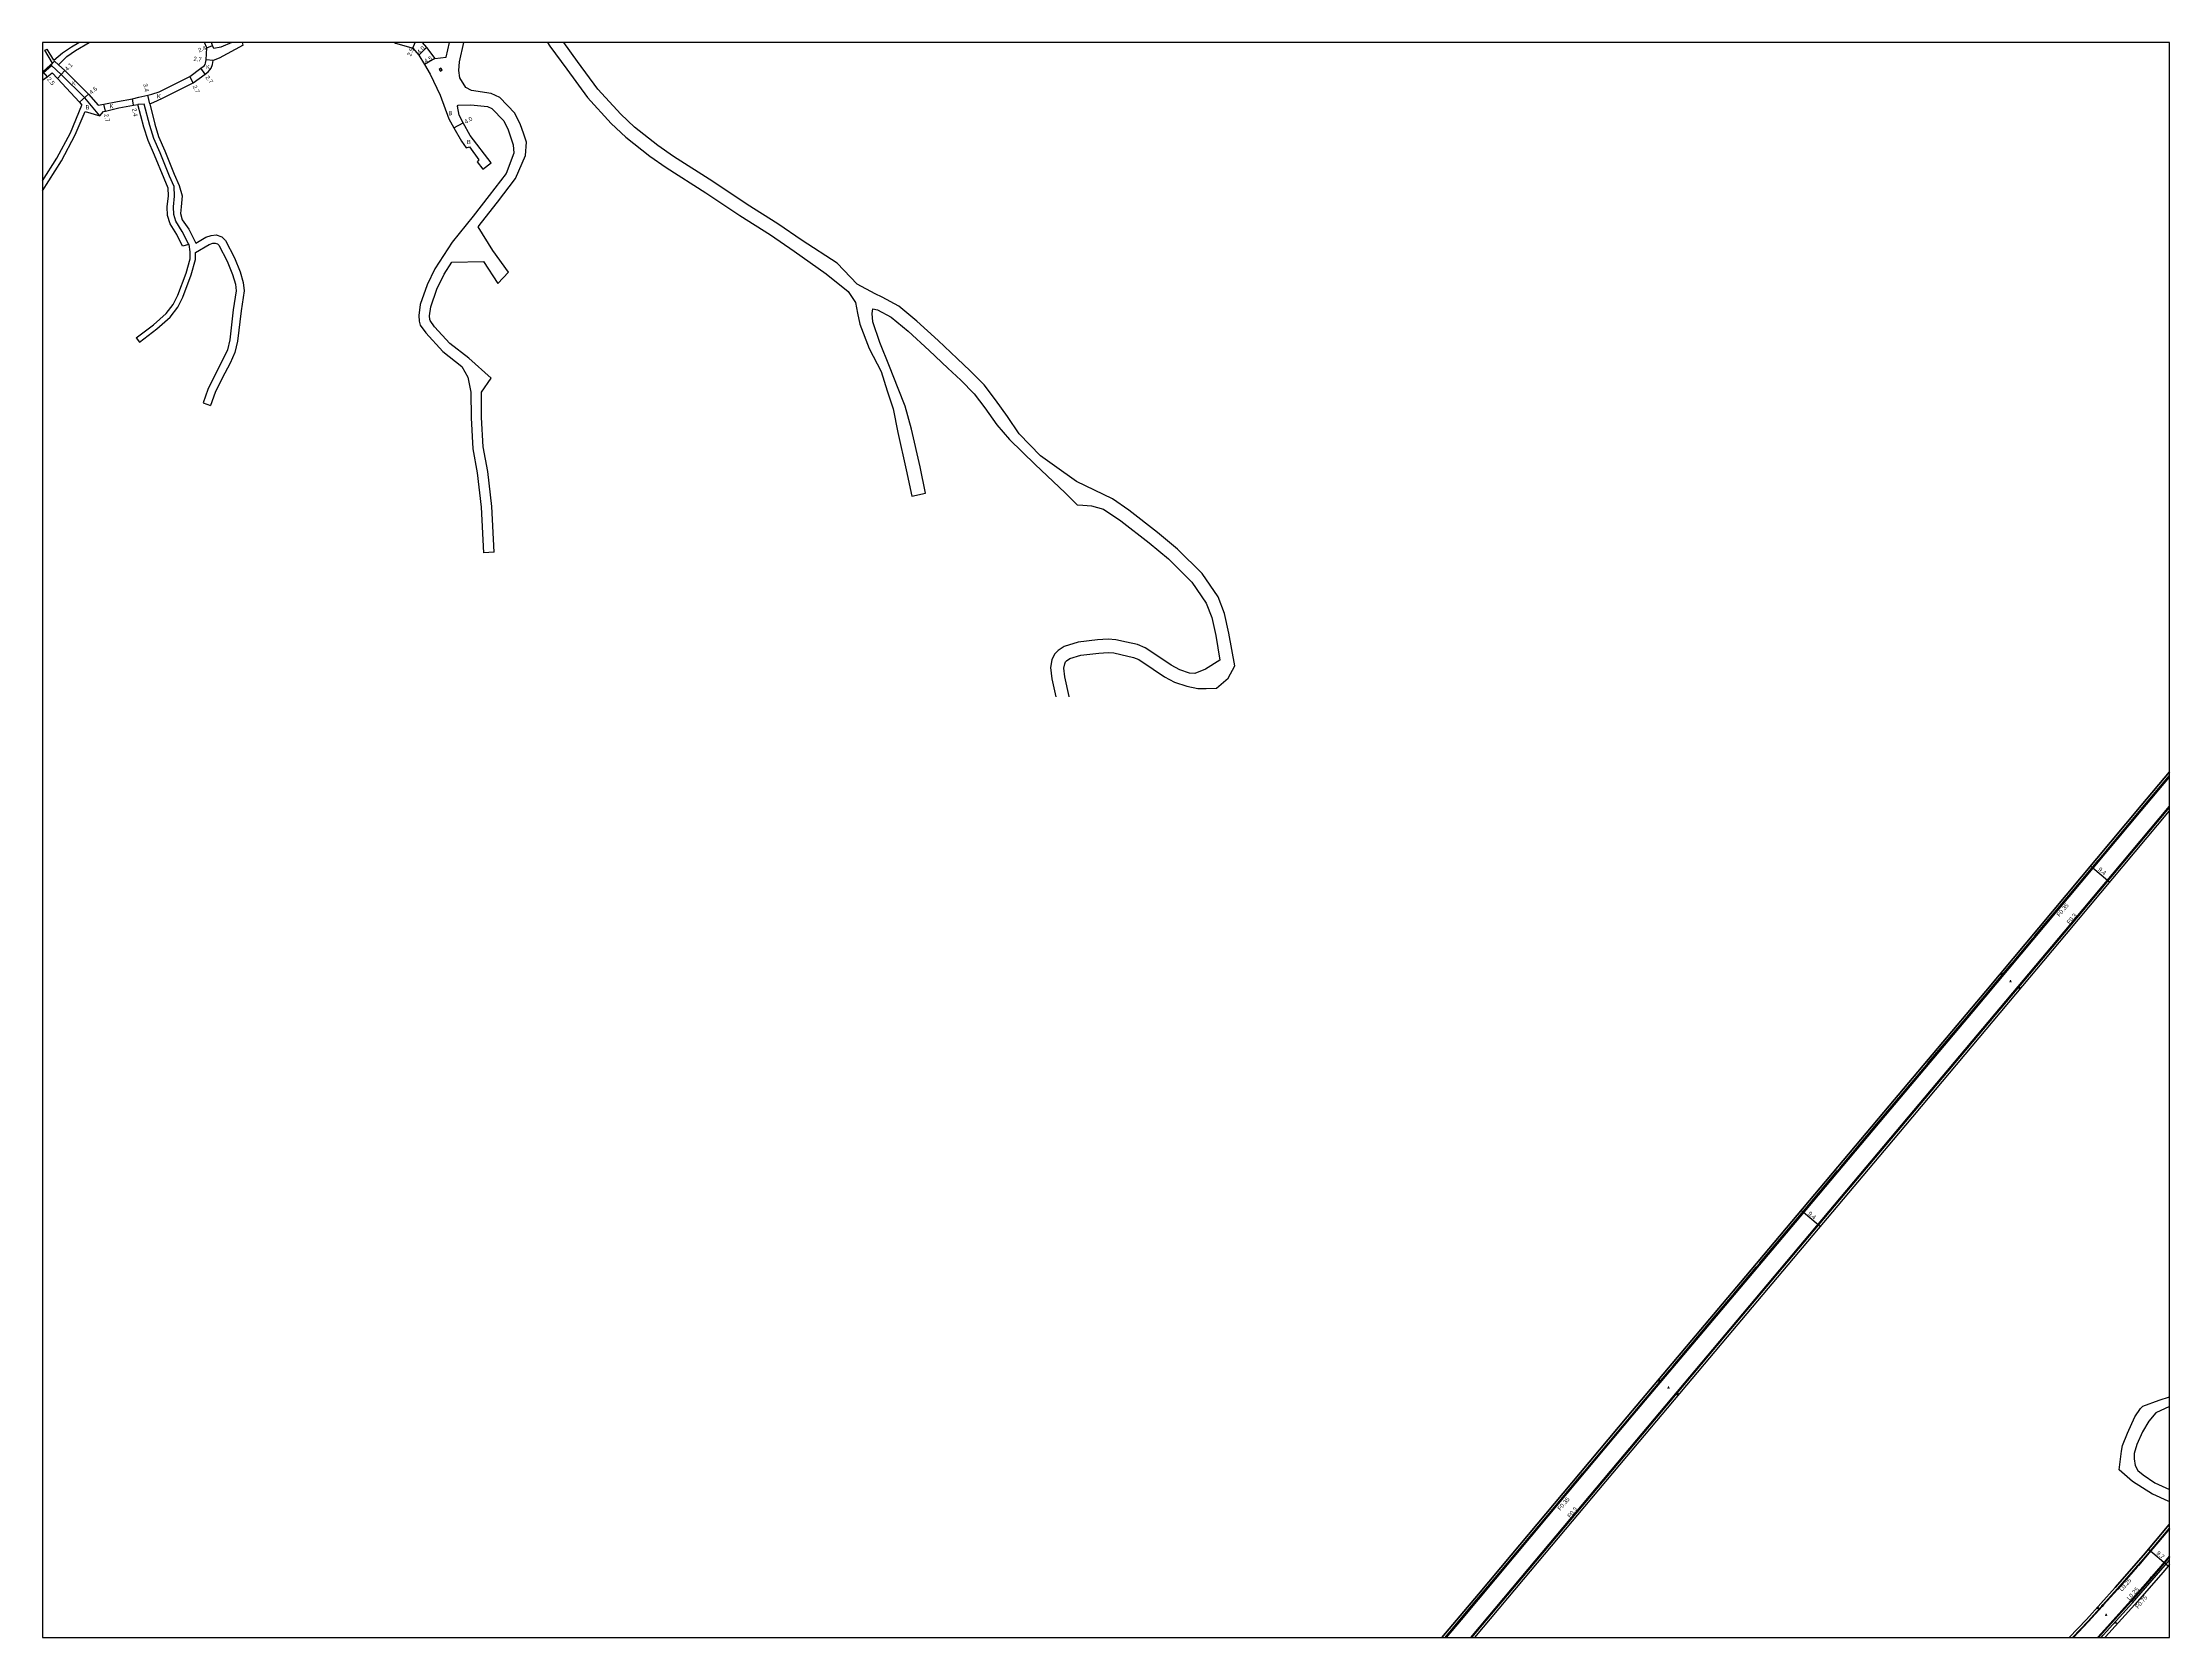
# Model space of a CAD drawing. Header units: metres. Extents: x -29069 to -12000, y -243240 to -120000.
# Drawn here: x -14400 to -13600, y -120600 to -120000 of the extents above; entities that cross this region are included whole.
import ezdxf

# ---------------------------------------------------------------- set-up
doc = ezdxf.new("R2010")
doc.units = ezdxf.units.M
doc.header["$LTSCALE"] = 2.5
for name, color, linetype in [('側溝・桝', 7, 'Continuous'), ('図郭', 7, 'Continuous'), ('幅員', 7, 'Continuous'), ('歩道・分離帯・安全施設', 7, 'Continuous'), ('舗装', 7, 'Continuous'), ('道路', 7, 'Continuous')]:
    doc.layers.add(name, color=color, linetype=linetype)
doc.styles.get("Standard").update_dxf_attribs({"font": ''})
doc.styles.add('YOKO_DECO', font='txt.shx', dxfattribs={"bigfont": 'extfont.shx'})
doc.styles.get('Standard').set_extended_font_data('@MS PGothic')

msp = doc.modelspace()

# ---------------------------------------------------------------- linework, layer by layer
at = {"layer": '側溝・桝'}
for points in [[(-14400, -120011.6), (-14399.62, -120011.3), (-14396.67, -120008.66), (-14396.97, -120008.39)], [(-13871.95, -120600), (-13866.33, -120593.32), (-13833.64, -120554.37), (-13801.78, -120516.43), (-13770.38, -120479.13), (-13738.65, -120441.45), (-13706.79, -120403.6), (-13673.88, -120364.46), (-13642.27, -120326.79), (-13610.58, -120288.99), (-13600, -120276.36)], [(-13862.81, -120600), (-13843.88, -120577.5), (-13805.02, -120531.21), (-13767.13, -120486.13), (-13702.74, -120409.68), (-13639.65, -120334.57), (-13600, -120287.27)], [(-13600, -120559.07), (-13608.97, -120569.79), (-13611.69, -120572.91)], [(-13625.73, -120600), (-13624.88, -120599.1), (-13613.87, -120586.93), (-13603.22, -120574.7), (-13600, -120570.86)], [(-13612.17, -120573.46), (-13619.53, -120581.91), (-13624.83, -120587.78)], [(-13600, -120569.34), (-13603.96, -120574.07), (-13606.72, -120577.24)], [(-13607.2, -120577.79), (-13614.6, -120586.28), (-13625.6, -120598.44), (-13627.07, -120600)], [(-13625.32, -120588.32), (-13630.44, -120593.97), (-13636.13, -120600)]]:
    msp.add_lwpolyline(points, dxfattribs=at)
for points in [[(-14250.26, -120010.82), (-14249.64, -120010.3), (-14250.16, -120009.68), (-14250.78, -120010.2)], [(-13611.69, -120572.91), (-13612.17, -120573.46), (-13612.34, -120573.31), (-13611.87, -120572.76)], [(-13607.2, -120577.79), (-13606.72, -120577.24), (-13606.55, -120577.39), (-13607.03, -120577.94)], [(-13624.83, -120587.78), (-13625.32, -120588.32), (-13625.5, -120588.16), (-13625.01, -120587.62)]]:
    msp.add_lwpolyline(points, close=True, dxfattribs=at)
at = {"layer": '図郭'}
msp.add_lwpolyline([(-14400, -120600), (-13600, -120600), (-13600, -120000), (-14400, -120000)], close=True, dxfattribs=at)
at = {"layer": '幅員'}
for points in [[(-14260.71, -120002.15), (-14259.85, -120000)], [(-14335.79, -120006.77), (-14338.48, -120006.53)], [(-14338.24, -120001.98), (-14336.02, -120001.07)], [(-14258.43, -120004.7), (-14255.55, -120001.93)], [(-14252.48, -120006.05), (-14256.39, -120008.28)], [(-14399.88, -120011), (-14398.3, -120012.93)], [(-14394.41, -120013.52), (-14391.57, -120010.57)], [(-14343.35, -120015.21), (-14344.55, -120012.79)], [(-14338.81, -120011.86), (-14340.44, -120009.7)], [(-14382.65, -120019.46), (-14386.15, -120022.45)], [(-14376.33, -120025.79), (-14376.91, -120023.16)], [(-14365.76, -120023.57), (-14366.21, -120021.21)], [(-14359.62, -120023.08), (-14360.38, -120019.76)], [(-14245.25, -120032.1), (-14241.75, -120030.17)], [(-13629.66, -120309.77), (-13622.43, -120315.83)], [(-13738.51, -120439.29), (-13731.29, -120445.37)], [(-13607.91, -120566.78), (-13600.44, -120573.03)]]:
    msp.add_lwpolyline(points, dxfattribs=at)
at = {"layer": '歩道・分離帯・安全施設'}
for points in [[(-13872.42, -120600), (-13866.6, -120593.09), (-13833.91, -120554.14), (-13802.06, -120516.2), (-13770.65, -120478.9), (-13738.93, -120441.22), (-13707.06, -120403.37), (-13674.16, -120364.23), (-13642.54, -120326.57), (-13610.85, -120288.76), (-13600, -120275.8)], [(-13872.42, -120600), (-13866.6, -120593.09), (-13833.91, -120554.14), (-13802.06, -120516.2), (-13770.65, -120478.9), (-13738.93, -120441.22), (-13707.06, -120403.37), (-13674.16, -120364.23), (-13642.54, -120326.57), (-13610.85, -120288.76), (-13600, -120275.8)], [(-13625.23, -120305.82), (-13609.97, -120287.62), (-13600, -120275.75)], [(-13862.39, -120600), (-13843.63, -120577.7), (-13804.77, -120531.41), (-13766.88, -120486.33), (-13702.49, -120409.88), (-13639.4, -120334.78), (-13600, -120287.77)], [(-13862.39, -120600), (-13843.63, -120577.7), (-13804.77, -120531.41), (-13766.88, -120486.33), (-13702.49, -120409.88), (-13639.4, -120334.78), (-13600, -120287.77)], [(-13650.6, -120336.05), (-13633.89, -120316.16), (-13626.79, -120307.68)], [(-13657.22, -120343.96), (-13651.51, -120337.13)], [(-13690.96, -120384.11), (-13675.51, -120365.73), (-13659.37, -120346.53)], [(-13723.57, -120422.89), (-13710.03, -120406.83), (-13692.16, -120385.56)], [(-13754.09, -120459.09), (-13737.04, -120438.88), (-13724.84, -120424.39)], [(-13763.9, -120470.74), (-13755.36, -120460.63)], [(-13786.7, -120497.84), (-13770.69, -120478.89), (-13764.39, -120471.37)], [(-13819.45, -120536.84), (-13804.97, -120519.62), (-13787.97, -120499.36)], [(-13852.29, -120575.98), (-13836.87, -120557.6), (-13820.74, -120538.37)], [(-13600, -120558.71), (-13609.15, -120569.64), (-13619.7, -120581.76), (-13630.61, -120593.81), (-13636.45, -120600)], [(-13600, -120558.71), (-13609.15, -120569.64), (-13619.7, -120581.76), (-13630.61, -120593.81), (-13636.45, -120600)], [(-13600, -120569.7), (-13603.78, -120574.22), (-13614.43, -120586.44), (-13625.43, -120598.6), (-13626.75, -120600)], [(-13600, -120569.7), (-13603.78, -120574.22), (-13614.43, -120586.44), (-13625.43, -120598.6), (-13626.75, -120600)], [(-13872.48, -120600), (-13861.85, -120587.36), (-13853.57, -120577.51)]]:
    msp.add_lwpolyline(points, dxfattribs=at)
at = {"layer": '舗装'}
for points in [[(-14394.02, -120008.36), (-14395.47, -120007.05), (-14396.29, -120007.79)], [(-14378.4, -120027.54), (-14384.12, -120020.82), (-14392.95, -120012.02), (-14396.67, -120008.66), (-14396.97, -120008.39)], [(-14345, -120076.03), (-14347.5, -120071.12), (-14349.9, -120067.22), (-14350.67, -120064.71), (-14350.76, -120061.85), (-14350.33, -120057.75), (-14350.46, -120054.22), (-14352.19, -120050.23), (-14355.74, -120041.44), (-14358.14, -120036.06), (-14359.64, -120031.25), (-14361.81, -120023.19), (-14364.16, -120023.32)]]:
    msp.add_lwpolyline(points, dxfattribs=at)
at = {"layer": '道路'}
for points in [[(-14395.76, -120006.59), (-14392.46, -120003.92), (-14389.15, -120001.63), (-14386.34, -120000)], [(-14394.02, -120008.36), (-14390.88, -120005.3), (-14387.57, -120003.01), (-14382.4, -120000)], [(-14394.02, -120008.36), (-14391.57, -120010.57), (-14382.65, -120019.46), (-14379.13, -120023.59), (-14376.91, -120023.16), (-14371.81, -120022.17), (-14366.21, -120021.21), (-14363.73, -120020.59), (-14360.38, -120019.76), (-14358.87, -120019.37), (-14356.17, -120018.53), (-14344.55, -120012.79), (-14340.44, -120009.7), (-14339.26, -120008.81), (-14338.89, -120008.31), (-14338.65, -120007.77), (-14338.48, -120006.53), (-14338.24, -120001.98), (-14339.13, -120000)], [(-14335.58, -120002.21), (-14336.02, -120001.07), (-14336.49, -120000)], [(-14328.74, -120000), (-14333, -120001.76), (-14335.58, -120002.21)], [(-14324.6, -120001.03), (-14324.83, -120000)], [(-14267.65, -120000), (-14267.19, -120000.2), (-14263.17, -120001.41), (-14261.06, -120002.01)], [(-14257.17, -120000), (-14255.55, -120001.93), (-14252.48, -120006.05)], [(-14248.16, -120005.52), (-14246.88, -120000)], [(-14243.14, -120007.25), (-14241.58, -120000)], [(-14210.06, -120000), (-14209.16, -120001.31), (-14202.75, -120010.06), (-14195.02, -120020.74), (-14186.06, -120030.48), (-14180.61, -120035.61), (-14171.6, -120042.8), (-14165.39, -120047.07), (-14150.56, -120056.53), (-14137.67, -120065.08), (-14126.18, -120072.32), (-14117.25, -120078.51), (-14105.21, -120087.06), (-14096.97, -120093.72), (-14094.21, -120097.85), (-14093.47, -120101.76), (-14092.53, -120105.98), (-14089.13, -120115.1), (-14084.62, -120123.81), (-14082.34, -120131.03), (-14080.07, -120137.85), (-14078.36, -120146.73), (-14075.12, -120160.74), (-14073.07, -120170.67)], [(-14013.8, -120246.13), (-14013.81, -120246.04), (-14015.45, -120238.6), (-14015.81, -120235.31), (-14015.53, -120233.72), (-14015.2, -120232.96), (-14014.85, -120232.61), (-14013.55, -120231.76), (-14009.46, -120230.47), (-14002.72, -120229.72), (-13999.21, -120229.49), (-13997.04, -120229.63), (-13994.48, -120230.21), (-13989.69, -120231.3), (-13987.63, -120232.12), (-13982.21, -120235.7), (-13978.02, -120238.58), (-13974.2, -120240.57), (-13969.65, -120242.13), (-13965.48, -120243), (-13962.27, -120242.97), (-13958.45, -120242.93), (-13954.06, -120239.17), (-13951.59, -120234.52), (-13953.75, -120222.25), (-13955.46, -120214.85), (-13957.86, -120208.57), (-13963.87, -120199.74), (-13973.09, -120190.57), (-13980.62, -120184.38), (-13991.41, -120175.92), (-13997.53, -120171.63), (-14011.04, -120165.16), (-14019.34, -120159.2), (-14024.61, -120155.53), (-14032.63, -120147.26), (-14037.08, -120140.71), (-14041.55, -120134.43), (-14045.84, -120128.83), (-14051.09, -120123.5), (-14056.01, -120118.81), (-14063.13, -120112.12), (-14071.17, -120104.82), (-14077.92, -120099.16), (-14084.21, -120095.76), (-14086.8, -120094.55), (-14093.57, -120090.9), (-14101.09, -120083.02), (-14114.34, -120074.44), (-14123.43, -120068.15), (-14134.94, -120060.89), (-14147.84, -120052.33), (-14162.62, -120042.91), (-14168.62, -120038.77), (-14177.34, -120031.83), (-14182.5, -120026.97), (-14191.15, -120017.57), (-14198.74, -120007.08), (-14203.92, -120000)], [(-14400, -120011.09), (-14399.88, -120011), (-14396.97, -120008.39), (-14396.29, -120007.79)], [(-14399.15, -120002.91), (-14398.32, -120002.49)], [(-14396.29, -120007.79), (-14399.15, -120002.91)], [(-14395.76, -120006.59), (-14398.32, -120002.49)], [(-14359.62, -120023.08), (-14358.14, -120022.41), (-14355.08, -120021.01), (-14343.35, -120015.21), (-14338.81, -120011.86), (-14337.72, -120011.03), (-14337.05, -120010.31), (-14336.55, -120009.63), (-14336.11, -120008.26), (-14335.79, -120006.77)], [(-14324.6, -120001.03), (-14333.62, -120005.91), (-14335.79, -120006.77)], [(-14261.06, -120002.01), (-14260.71, -120002.15), (-14258.43, -120004.7), (-14256.39, -120008.28), (-14254.21, -120011.91)], [(-14252.48, -120006.05), (-14248.16, -120005.52)], [(-14238.7, -120018.09), (-14240.81, -120016.92), (-14243.02, -120013.22), (-14243.48, -120010.49), (-14243.14, -120007.25)], [(-14400, -120014.22), (-14398.3, -120012.93), (-14396.35, -120011.38)], [(-14396.35, -120011.38), (-14394.41, -120013.52), (-14386.15, -120022.45), (-14385.18, -120023.61)], [(-14254.21, -120011.91), (-14250.4, -120019.84), (-14247.14, -120028.69), (-14245.25, -120032.1), (-14242.46, -120037.16)], [(-14400, -120051.99), (-14394.64, -120043.48), (-14389.54, -120033.92), (-14385.18, -120023.61)], [(-14383.98, -120025.9), (-14378.44, -120027.6), (-14378.4, -120027.54), (-14377.1, -120025.98), (-14376.33, -120025.79), (-14371.36, -120024.53), (-14365.76, -120023.57), (-14364.16, -120023.32)], [(-14364.8, -120111.08), (-14358.27, -120106.16), (-14353.52, -120101.95), (-14350.84, -120098.52), (-14349.09, -120095.04), (-14345.99, -120086.82), (-14344.42, -120081.32), (-14344.44, -120078.7), (-14344.87, -120076), (-14345, -120076.03), (-14347.3, -120076.58), (-14349.51, -120072.25), (-14352.01, -120068.17), (-14352.96, -120065.09), (-14353.07, -120061.77), (-14352.64, -120057.67), (-14352.74, -120054.74), (-14354.31, -120051.12), (-14357.86, -120042.34), (-14360.3, -120036.87), (-14361.85, -120031.9), (-14364.16, -120023.32)], [(-14359.62, -120023.08), (-14357.81, -120030.73), (-14356.36, -120035.39), (-14354, -120040.69), (-14350.44, -120049.49), (-14348.57, -120053.79), (-14347.52, -120057.63), (-14347.85, -120061.86), (-14348.05, -120064.27), (-14347.44, -120066.74), (-14345.01, -120070.22), (-14342.35, -120075.44), (-14338.61, -120073.25), (-14336.53, -120072.58), (-14334.69, -120072.4), (-14332.58, -120073.14), (-14331.23, -120074.47), (-14327.8, -120080.96), (-14325.72, -120086.31), (-14324.49, -120090.31), (-14324.17, -120093.46), (-14325.32, -120100.97), (-14326.63, -120112.38), (-14327.64, -120116.65), (-14329.48, -120120.57), (-14332.44, -120126.22), (-14335.01, -120131.71), (-14336.78, -120136.54)], [(-14238.94, -120023.46), (-14232.63, -120024.1), (-14230.99, -120024.85), (-14226.47, -120029.51), (-14224.88, -120032.88), (-14223.83, -120035.79), (-14222.94, -120038.48), (-14222.7, -120041.68), (-14225.66, -120049.21), (-14232.03, -120057.56), (-14238.09, -120065.26), (-14245.87, -120075.05), (-14252.45, -120085.15), (-14255.35, -120091.19), (-14257.92, -120098.53), (-14258.43, -120102.68), (-14258.3, -120104.76), (-14257.96, -120106.29), (-14255.86, -120109.22), (-14249.45, -120116.22), (-14242.29, -120121.83), (-14240.04, -120125.89), (-14238.92, -120131.54), (-14238.84, -120141.21), (-14238.18, -120152.83), (-14236.47, -120161.92), (-14235, -120174.84), (-14234.1, -120191.99)], [(-14239.1, -120034.97), (-14241.75, -120030.17), (-14243.31, -120027.35), (-14243.88, -120023.97), (-14243.67, -120023.53), (-14238.94, -120023.46)], [(-14236.2, -120069.31), (-14234.95, -120067.74), (-14228.86, -120060), (-14222.14, -120051.19), (-14218.34, -120042.48), (-14218, -120037.48), (-14219.11, -120034.15), (-14220.25, -120030.97), (-14222.3, -120026.63), (-14228.05, -120020.69), (-14231.29, -120019.21), (-14238.7, -120018.09)], [(-14400, -120055.75), (-14400, -120055.74), (-14392.91, -120044.48), (-14387.73, -120034.78), (-14383.98, -120025.9)], [(-14242.46, -120037.16), (-14240.7, -120039.57), (-14239.39, -120039.27)], [(-14239.39, -120039.27), (-14235.93, -120044.19), (-14236.5, -120044.93), (-14234.44, -120047.7)], [(-14231.26, -120045.28), (-14239.1, -120034.97)], [(-14234.44, -120047.7), (-14231.26, -120045.28)], [(-14224.73, -120086.36), (-14230.68, -120078.27), (-14236.2, -120069.31)], [(-14363.59, -120112.68), (-14357, -120107.71), (-14352.05, -120103.32), (-14349.14, -120099.6), (-14347.26, -120095.84), (-14344.09, -120087.45), (-14342.41, -120081.6), (-14342.43, -120078.97), (-14337.38, -120076.01), (-14335.91, -120075.53), (-14335.06, -120075.45), (-14334.21, -120075.75), (-14333.67, -120076.28), (-14330.53, -120082.21), (-14328.56, -120087.29), (-14327.45, -120090.91), (-14327.19, -120093.38), (-14328.3, -120100.58), (-14329.59, -120111.87), (-14330.49, -120115.66), (-14332.16, -120119.23), (-14335.13, -120124.89), (-14337.78, -120130.55), (-14339.6, -120135.51)], [(-14230.1, -120191.78), (-14231.01, -120174.51), (-14232.51, -120161.32), (-14234.25, -120152.09), (-14234.84, -120141.12), (-14234.92, -120131.49), (-14231.31, -120126.27), (-14239.72, -120118.76), (-14246.75, -120113.25), (-14252.61, -120106.89), (-14254.24, -120104.62), (-14254.33, -120104.2), (-14254.41, -120102.81), (-14254, -120099.44), (-14251.65, -120092.72), (-14248.96, -120087.12), (-14246.02, -120082.6), (-14234.16, -120082.38), (-14228.74, -120090.64)], [(-14228.74, -120090.64), (-14224.73, -120086.36)], [(-14067.9, -120169.54), (-14069.94, -120159.61), (-14073.22, -120145.43), (-14075.59, -120136.82), (-14078.15, -120130.18), (-14081.39, -120121.9), (-14085.06, -120112.86), (-14087.64, -120105.02), (-14087.99, -120101.96), (-14087.73, -120100.13), (-14085.95, -120100.5), (-14080.75, -120103.32), (-14074.45, -120108.6), (-14066.51, -120115.8), (-14059.43, -120122.46), (-14054.61, -120127.05), (-14049.62, -120132.11), (-14045.57, -120137.41), (-14041.03, -120143.79), (-14036.28, -120149.39), (-14026.7, -120158.73), (-14015.42, -120169.46), (-14010.83, -120173.9), (-14008.66, -120174.04), (-14005.49, -120174.32), (-14001, -120175.52), (-13994.39, -120179.94), (-13983.76, -120188.27), (-13976.45, -120194.28), (-13967.73, -120202.95), (-13962.33, -120210.9), (-13960.25, -120216.32), (-13958.69, -120223.03), (-13957.22, -120232.4), (-13962.52, -120235.76), (-13966.56, -120237.4), (-13968.59, -120237.21), (-13972.23, -120235.96), (-13975.44, -120234.29), (-13979.41, -120231.55), (-13985.31, -120227.66), (-13988.2, -120226.51), (-13992.26, -120225.59), (-13996.32, -120224.67), (-13999.2, -120224.48), (-14003.15, -120224.73), (-14010.5, -120225.55), (-14015.71, -120227.2), (-14018.04, -120228.72), (-14019.42, -120230.12), (-14020.35, -120232.26), (-14020.86, -120235.15), (-14020.4, -120239.41), (-14018.91, -120246.13)], [(-14364.8, -120111.08), (-14363.59, -120112.68)], [(-14339.6, -120135.51), (-14336.78, -120136.54)], [(-14073.07, -120170.67), (-14067.9, -120169.54)], [(-14230.1, -120191.78), (-14234.1, -120191.99)], [(-13873.64, -120600), (-13859.95, -120583.73), (-13847.57, -120569.06), (-13821.55, -120538), (-13803.92, -120517.02), (-13759.4, -120464.09), (-13705.45, -120400.03), (-13669.13, -120356.83), (-13638.91, -120320.8), (-13610.59, -120287.04), (-13600, -120274.39)], [(-13600, -120274.39), (-13610.59, -120287.04), (-13638.91, -120320.8), (-13669.13, -120356.83), (-13705.45, -120400.03), (-13759.4, -120464.09), (-13803.92, -120517.02), (-13821.55, -120538), (-13847.57, -120569.06), (-13859.95, -120583.73), (-13873.64, -120600)], [(-13861.3, -120600), (-13843, -120578.24), (-13804.14, -120531.95), (-13766.25, -120486.87), (-13701.85, -120410.42), (-13638.77, -120335.31), (-13600, -120289.07)], [(-13861.3, -120600), (-13843, -120578.24), (-13804.14, -120531.95), (-13766.25, -120486.87), (-13701.85, -120410.42), (-13638.77, -120335.31), (-13600, -120289.07)], [(-13606.2, -120546.12), (-13606.36, -120546.05), (-13613.89, -120541.3), (-13618.98, -120536.95), (-13618.06, -120529.94), (-13617.67, -120527.76), (-13615.83, -120523.13), (-13613.07, -120517.05), (-13610.89, -120513.88), (-13610.03, -120512.95), (-13603.9, -120510.76), (-13600, -120509.48)], [(-13600, -120513.1), (-13605.15, -120515.52), (-13607.78, -120518.63), (-13610.15, -120522.6), (-13612.33, -120527.36), (-13613.24, -120530.8), (-13613.31, -120532.85), (-13612.84, -120535.29), (-13611.85, -120537.14), (-13609.93, -120538.85), (-13605.44, -120541.89), (-13600, -120544.34)], [(-13600, -120548.87), (-13600.48, -120548.69), (-13606.2, -120546.12)], [(-13637.67, -120600), (-13631.26, -120593.21), (-13620.36, -120581.17), (-13609.82, -120569.06), (-13600.14, -120557.5), (-13600, -120557.32)], [(-13600, -120557.32), (-13600.14, -120557.5), (-13609.82, -120569.06), (-13620.36, -120581.17), (-13631.26, -120593.21), (-13637.67, -120600)], [(-13600, -120572.51), (-13602.41, -120575.39), (-13613.08, -120587.64), (-13624.1, -120599.82), (-13624.27, -120600)], [(-13600, -120572.51), (-13602.41, -120575.39), (-13613.08, -120587.64), (-13624.1, -120599.82), (-13624.27, -120600)]]:
    msp.add_lwpolyline(points, dxfattribs=at)

# ---------------------------------------------------------------- texts
at = {"layer": '側溝・桝'}
for s, rotation, p in [('F0.35', 50, (-13641.37, -120329)), ('F0.3', 50, (-13637.59, -120331.82)), ('F0.35', 50, (-13829.11, -120552.41)), ('F0.3', 50, (-13825.41, -120555.17)), ('L0.25', 49, (-13617.85, -120582.76)), ('L0.25', 49, (-13614.98, -120586.16)), ('F0.75', 49, (-13611.84, -120589.3))]:
    msp.add_text(s, height=1.6, rotation=rotation, dxfattribs=at).set_placement(p)
at = {"layer": '幅員'}
for s, rotation, p in [('4.1', 46.10803, (-14390.68, -120010.8)), ('2.7', 354.79006, (-14343.28, -120006.89)), ('2.4', 22.30794, (-14341.14, -120003.77)), ('2.5', 68.08866, (-14261.42, -120005.29)), ('4.0', 43.8898, (-14258.28, -120004.43)), ('4.5', 29.76039, (-14255.88, -120007.87)), ('2.5', 309.21685, (-14398.41, -120013.83)), ('3.4', 282.81368, (-14362.13, -120015.65)), ('2.7', 307.11138, (-14338.82, -120013.18)), ('4.6', 40.52923, (-14381.6, -120019.61)), ('2.7', 296.44905, (-14343.6, -120016.5)), ('2.7', 282.36167, (-14376.89, -120026.99)), ('2.4', 280.90515, (-14366.32, -120024.9)), ('4.0', 28.94837, (-14240.8, -120030.65)), ('9.4', 320, (-13626.98, -120311.34)), ('9.4', 320, (-13736.11, -120440.82)), ('9.7', 320, (-13605.08, -120568.58))]:
    msp.add_text(s, height=1.6, rotation=rotation, dxfattribs=at).set_placement(p)
at = {"layer": '舗装'}
for s, p in [('K', (-14389, -120016.07)), ('K', (-14338.5, -120009.99)), ('B', (-14383.84, -120025.15)), ('K', (-14374.77, -120024.72)), ('K', (-14356.96, -120021.01)), ('B', (-14247.35, -120027.35)), ('B', (-14240.4, -120038.21))]:
    msp.add_text(s, height=1.6, dxfattribs=at).set_placement(p)
at = {"layer": '舗装', "style": 'YOKO_DECO'}
for s, p in [('K', (-13663.44, -120350.82, 25.85)), ('A', (-13660.07, -120353.47, 25.43)), ('K', (-13656.69, -120356.13, 25.43)), ('K', (-13792.19, -120503.86, 26.58)), ('A', (-13788.68, -120506.29, 26.15)), ('K', (-13785.26, -120508.9, 26.15)), ('A', (-13627.1, -120589.28, 24.41)), ('A', (-13624.05, -120591.92, 24.41)), ('A', (-13620.5, -120594.76, 24.77))]:
    msp.add_text(s, height=0.75, dxfattribs=at).set_placement(p)

doc.saveas('drawing.dxf')
